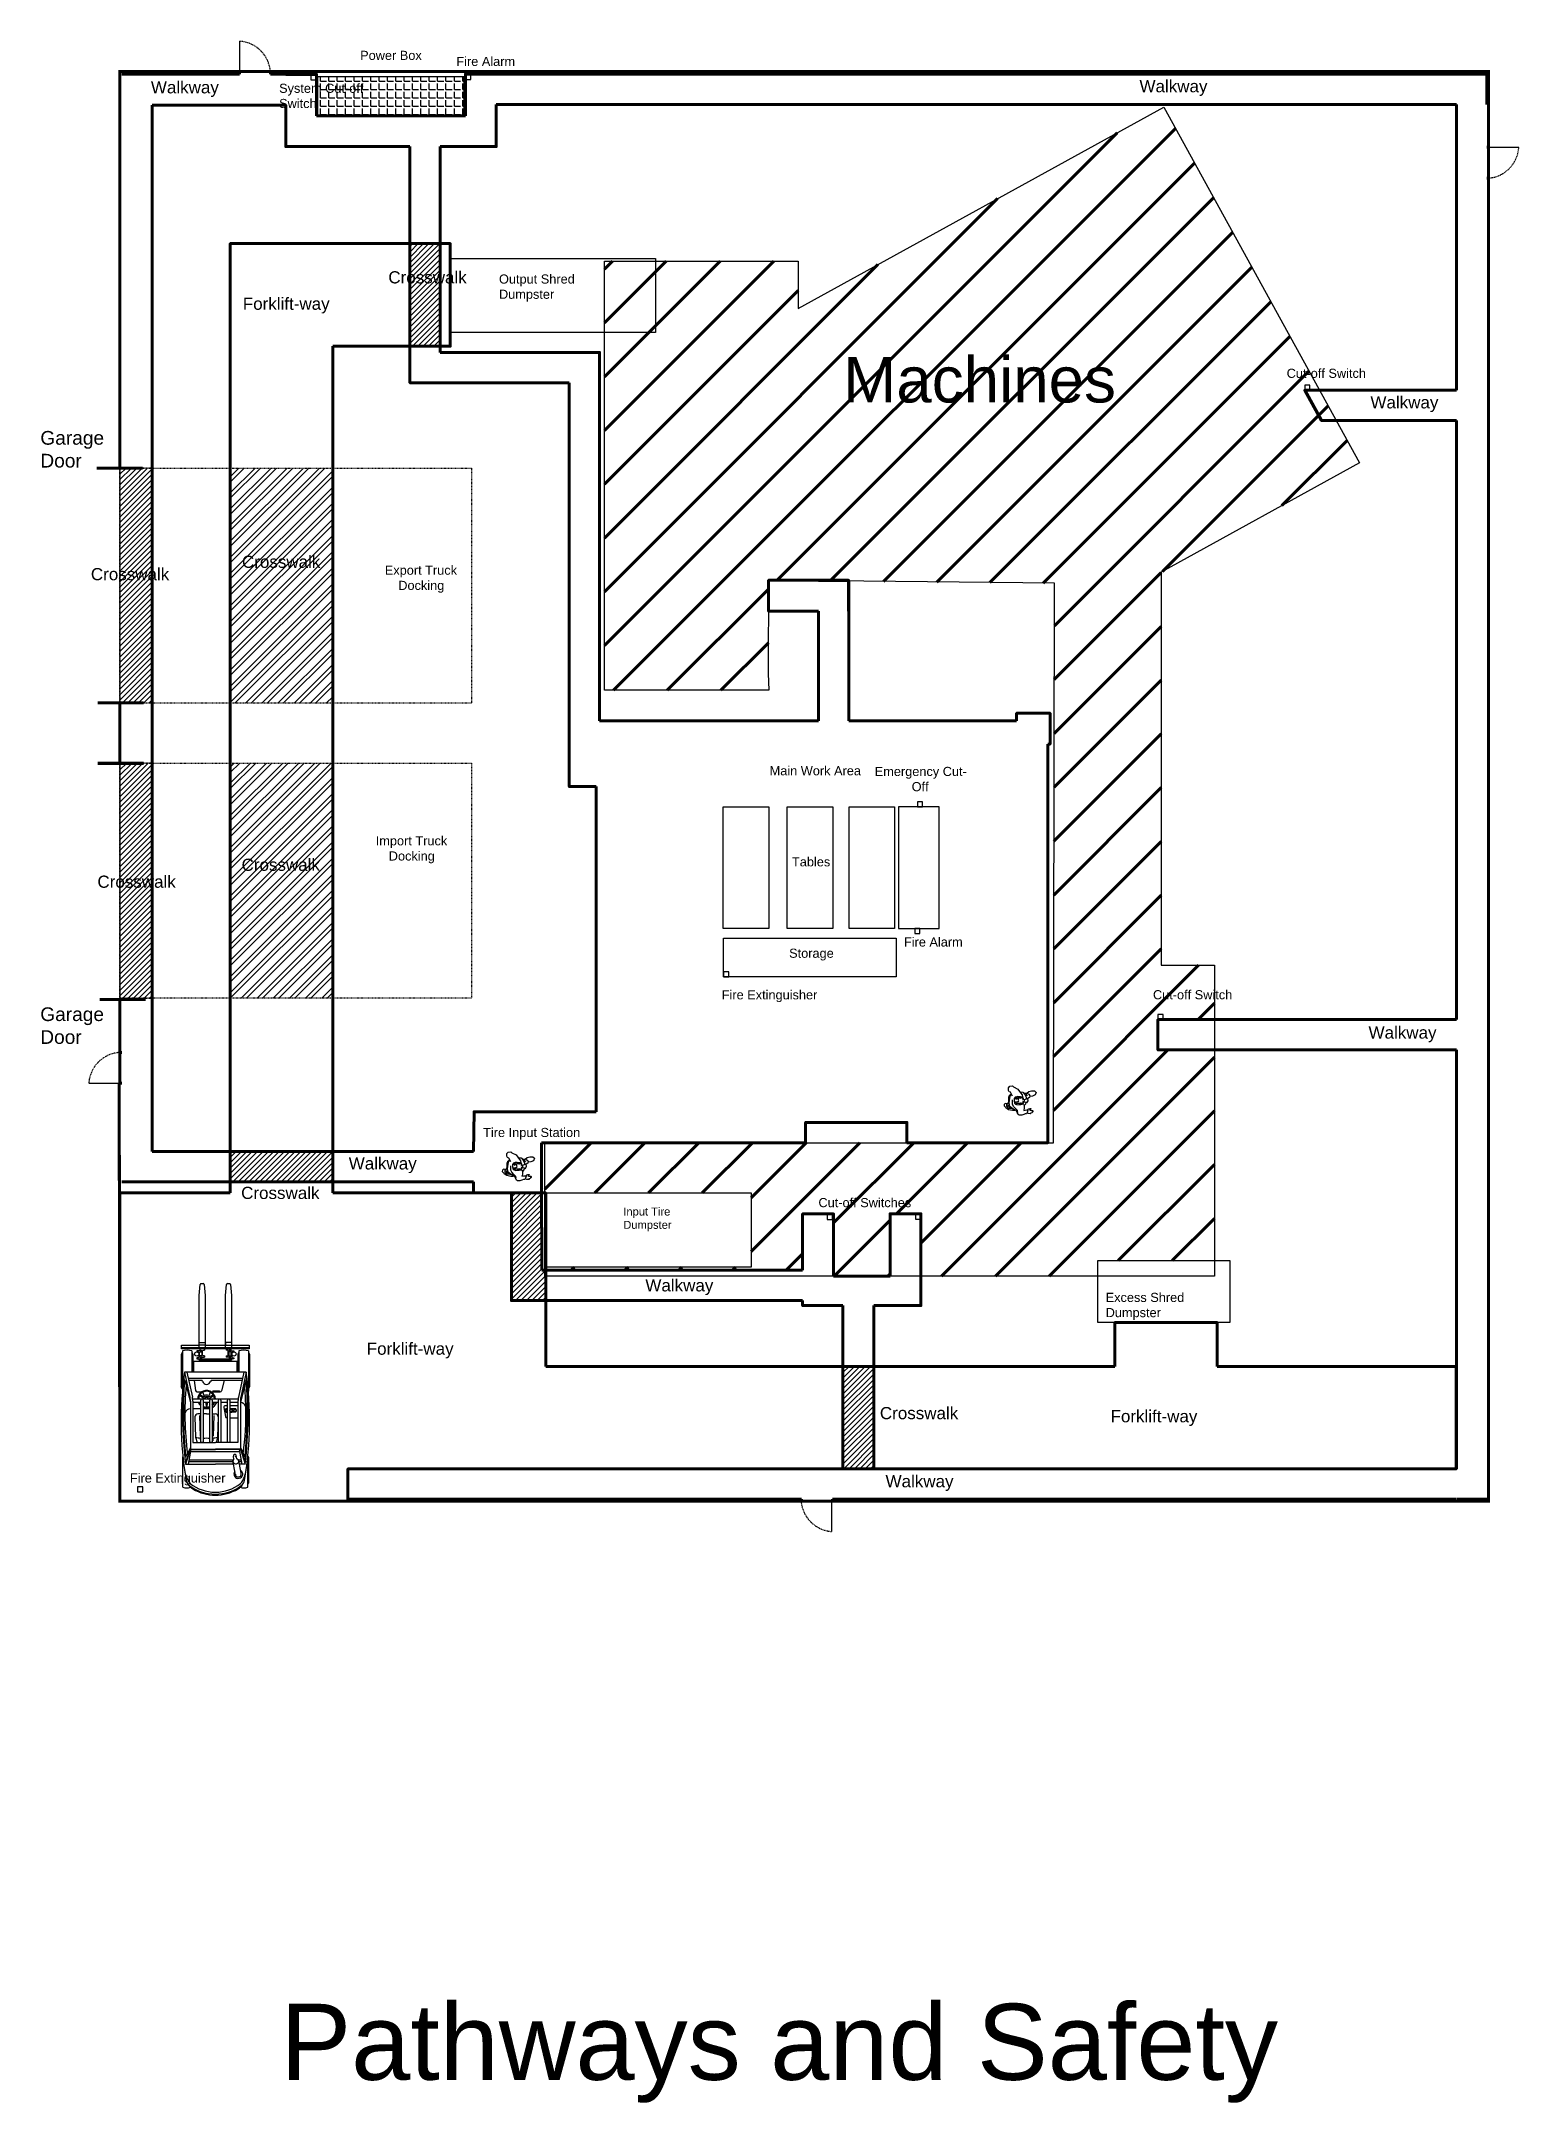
# Model space of a CAD drawing. Header units: millimetres. Extents: x 3191 to 879702, y -27549 to 222194.
# Drawn here: x 509445 to 558031, y -27298 to 40485 of the extents above; entities that cross this region are included whole.
import ezdxf

# ---------------------------------------------------------------- set-up
doc = ezdxf.new("R2010")
doc.units = ezdxf.units.MM
doc.header["$MEASUREMENT"] = 0
doc.linetypes.add('ACAD_ISO03W100', pattern=[30, 12, -18])
for name, color, linetype in [('Dashed', 7, 'ACAD_ISO03W100'), ('Dumpsters', 210, 'Continuous'), ('Forklift-Forkliftway', 30, 'Continuous'), ('Furniture', 44, 'Continuous'), ('Labels', 7, 'Continuous'), ('Safety', 10, 'Continuous'), ('Wires', 170, 'Continuous'), ('Worker-Walkway', 8, 'Continuous')]:
    doc.layers.add(name, color=color, linetype=linetype)
doc.styles.get("Standard").update_dxf_attribs({"font": 'arial.ttf'})

msp = doc.modelspace()

# ---------------------------------------------------------------- texts
at = {"attachment_point": 1}
for s, insert, char_height in [('Power Box', (519931.45474, 40170.68898), 300), ('Fire Alarm', (523094.9653, 39972.11688), 300), ('Walkway', (513050.01364, 39171.18214), 400), ('System Cut-off\\PSwitch', (517266.57382, 39088.67673), 300), ('Walkway', (545558.77441, 39206.4611), 400), ('Crosswalk', (520858.92077, 32922.61419), 400), ('Output Shred\\PDumpster', (524496.95474, 32816.68898), 300), ('Forklift-way', (516072.68941, 32054.74749), 400), ('Cut-off Switch', (550397.53357, 29717.36129), 300), ('Walkway', (553152.48676, 28812.71189), 400), ('Garage\\PDoor', (509415.87736, 27669.68828), 450), ('Crosswalk', (511077.06114, 23163.43875), 400), ('Crosswalk', (516045.55307, 23570.28943), 400), ('Main Work Area', (533396.34355, 16649.68898), 300), ('\\pi-1490.79127;Emergency Cut-\\P\\pi-276.56889;Off', (538343.60819, 16626.20788), 300), ('Crosswalk', (516032.7451, 13608.33717), 400), ('Tables', (534132.45474, 13654.68898), 300), ('Crosswalk', (511292.61918, 13051.11832), 400), ('Fire Alarm', (537813.6398, 11019.45004), 300), ('Storage', (534037.51392, 10649.68898), 300), ('Fire Extinguisher', (531821.36502, 9282.01561), 300), ('Cut-off Switch', (546001.39848, 9284.44261), 300), ('Garage\\PDoor', (509412.95474, 8719.28089), 450), ('Walkway', (553090.90808, 8091.86412), 400), ('Tire Input Station', (523975.95474, 4755.68898), 300), ('Walkway', (519555.7441, 3788.33912), 400), ('Crosswalk', (516017.92083, 2818.24109), 400), ('Cut-off Switches', (535001.81805, 2449.53392), 300), ('Walkway', (529310.41638, -220.87087), 400), ('Excess Shred\\PDumpster', (544445.95474, -666.81102), 300), ('Forklift-way', (520148.51494, -2302.44602), 400), ('Crosswalk', (537021.69435, -4421.59044), 400), ('Forklift-way', (544606.52112, -4524.26525), 400), ('Fire Extinguisher', (512360.4686, -6606.0215), 300), ('Walkway', (537208.96301, -6661.96598), 400)]:
    msp.add_mtext(s, dxfattribs=dict(at, insert=insert, char_height=char_height))
at = {"lineweight": 60, "attachment_point": 1}
for s, insert, char_height in [('Machines', (535817.25295, 30107.76456), 1500), ('\\pi-1170.32742;Export Truck\\P\\pi-726.87585;Docking', (521912.28889, 23243.94056), 300), ('\\pi-1155.59345;Import Truck\\P\\pi-726.87585;Docking', (521599.66902, 14346.61953), 300)]:
    msp.add_mtext(s, dxfattribs=dict(at, insert=insert, char_height=char_height))
at = {"lineweight": 211, "insert": (517307.24237, -24043.41912), "char_height": 2500, "attachment_point": 1}
msp.add_mtext('Pathways and Safety', dxfattribs=at)
at = {"layer": 'Labels', "insert": (528585.2263, 2136.86378), "char_height": 262.077851, "attachment_point": 1}
msp.add_mtext('Input Tire\\PDumpster', dxfattribs=at)

# ---------------------------------------------------------------- blocks, each defined once
blk = doc.blocks.new('R93')
at = {"color": 0, "linetype": 'ByBlock'}
for p, q in [((-386, 935), (-340, 986)), ((-383, 843), (-386, 935)), ((-359, 800), (-383, 843)), ((-304, 703), (-365, 660)), ((-313, 782), (-359, 800)), ((-340, 986), (-246, 996)), ((-316, 675), (-292, 709)), ((-252, 654), (-313, 782)), ((-246, 996), (-209, 962)), ((-209, 962), (-72, 889)), ((-72, 889), (-8, 810)), ((-8, 810), (75, 691)), ((-2, 797), (102, 791)), ((102, 791), (166, 709)), ((133, 767), (175, 743)), ((166, 749), (233, 755)), ((166, 709), (215, 614)), ((175, 743), (246, 660)), ((233, 755), (300, 715)), ((242, 749), (307, 807)), ((300, 715), (337, 663)), ((307, 807), (392, 831)), ((392, 831), (496, 828)), ((496, 828), (554, 776)), ((554, 776), (523, 694)), ((-530, 374), (-536, 325)), ((-536, 325), (-478, 264)), ((-499, 404), (-530, 374)), ((-438, 395), (-499, 404)), ((-478, 264), (-386, 203)), ((-414, 410), (-450, 377)), ((-450, 377), (-450, 310)), ((-450, 310), (-392, 249)), ((-389, 465), (-417, 371)), ((-417, 371), (-392, 322)), ((-392, 322), (-325, 261)), ((-392, 249), (-298, 242)), ((-365, 660), (-389, 602)), ((-389, 602), (-380, 529)), ((-380, 529), (-389, 465)), ((-386, 203), (-252, 172)), ((-362, 425), (-343, 581)), ((-343, 307), (-362, 425)), ((-343, 581), (-316, 675)), ((-276, 246), (-343, 307)), ((-325, 261), (-246, 227)), ((-179, 191), (-276, 246)), ((-252, 172), (-166, 175)), ((-249, 377), (-246, 523)), ((-212, 303), (-249, 377)), ((-151, 230), (-212, 303)), ((-187, 571), (-195, 493)), ((-195, 493), (-182, 416)), ((-161, 612), (-187, 571)), ((-182, 416), (-152, 383)), ((-115, 154), (-179, 191)), ((-128, 623), (-161, 612)), ((-152, 383), (-93, 375)), ((-151, 571), (-119, 582)), ((-117, 559), (-151, 571)), ((-84, 163), (-151, 230)), ((-148, 432), (-109, 444)), ((-129, 422), (-148, 432)), ((-142, 455), (-92, 468)), ((-109, 444), (-142, 455)), ((-133, 592), (-122, 599)), ((-119, 582), (-133, 592)), ((-133, 546), (-117, 559)), ((-104, 550), (-133, 546)), ((-115, 413), (-129, 422)), ((-93, 621), (-128, 623)), ((-122, 599), (-93, 594)), ((-76, 407), (-115, 413)), ((-90, 102), (-115, 154)), ((-61, 556), (-104, 550)), ((-93, 639), (-103, 631)), ((-103, 631), (-93, 621)), ((-93, 375), (-103, 366)), ((-103, 366), (-97, 358)), ((-97, 358), (-35, 371)), ((-53, 629), (-93, 639)), ((-93, 594), (-62, 593)), ((-92, 468), (-63, 463)), ((-57, 41), (-90, 102)), ((-72, 102), (-84, 163)), ((-34, 405), (-76, 407)), ((-63, 463), (-41, 472)), ((-62, 593), (-33, 595)), ((-46, 548), (-61, 556)), ((-20, 8), (-57, 41)), ((-29, 631), (-53, 629)), ((-49, 512), (-41, 533)), ((-37, 489), (-49, 512)), ((-41, 533), (-46, 548)), ((-41, 472), (-37, 489)), ((-35, 371), (32, 373)), ((-4, 408), (-34, 405)), ((-33, 595), (4, 595)), ((18, 625), (-29, 631)), ((62, 11), (-20, 8)), ((20, 413), (-4, 408)), ((4, 595), (21, 589)), ((41, 621), (18, 625)), ((41, 415), (20, 413)), ((21, 589), (41, 591)), ((51, 616), (28, 619)), ((32, 373), (74, 381)), ((35, 379), (51, 389)), ((71, 618), (41, 621)), ((41, 591), (57, 599)), ((53, 409), (41, 415)), ((61, 607), (51, 616)), ((51, 389), (59, 400)), ((59, 400), (53, 409)), ((57, 599), (61, 607)), ((130, 35), (62, 11)), ((112, 596), (71, 618)), ((74, 381), (109, 391)), ((75, 691), (93, 633)), ((83, 598), (98, 580)), ((93, 409), (83, 404)), ((103, 436), (93, 409)), ((98, 580), (107, 560)), ((107, 560), (103, 543)), ((103, 543), (111, 528)), ((113, 455), (103, 436)), ((112, 482), (107, 471)), ((107, 471), (113, 455)), ((109, 391), (121, 410)), ((121, 570), (112, 596)), ((127, 552), (121, 570)), ((121, 410), (128, 440)), ((126, 465), (136, 470)), ((128, 440), (126, 465)), ((127, 540), (127, 552)), ((134, 537), (127, 540)), ((133, 194), (130, 166)), ((130, 166), (178, 178)), ((181, 57), (130, 35)), ((133, 462), (218, 450)), ((142, 239), (133, 194)), ((145, 529), (134, 537)), ((136, 470), (149, 477)), ((136, 371), (148, 300)), ((148, 300), (142, 239)), ((155, 518), (145, 529)), ((149, 477), (156, 486)), ((188, 386), (151, 331)), ((175, 541), (154, 532)), ((156, 503), (155, 518)), ((156, 486), (156, 503)), ((267, 575), (175, 541)), ((178, 178), (242, 185)), ((221, 57), (181, 57)), ((206, 438), (188, 386)), ((215, 614), (215, 566)), ((218, 450), (236, 422)), ((246, 99), (221, 57)), ((298, 61), (232, 82)), ((236, 422), (285, 499)), ((242, 185), (273, 163)), ((273, 163), (246, 99)), ((253, 182), (278, 209)), ((285, 499), (267, 575)), ((331, 608), (276, 572)), ((278, 209), (299, 217)), ((365, 53), (298, 61)), ((299, 217), (328, 223)), ((328, 223), (353, 233)), ((337, 663), (331, 608)), ((349, 199), (333, 188)), ((333, 188), (334, 177)), ((334, 177), (367, 175)), ((429, 657), (343, 645)), ((370, 214), (349, 199)), ((353, 233), (368, 229)), ((407, 88), (364, 79)), ((364, 79), (377, 68)), ((377, 59), (365, 53)), ((367, 175), (428, 167)), ((368, 229), (370, 214)), ((377, 68), (377, 59)), ((436, 147), (402, 138)), ((402, 138), (435, 133)), ((413, 94), (407, 88)), ((434, 115), (408, 107)), ((408, 107), (413, 94)), ((428, 167), (440, 157)), ((523, 694), (429, 657)), ((440, 121), (434, 115)), ((435, 133), (440, 121)), ((440, 157), (436, 147))]:
    blk.add_line(p, q, dxfattribs=at)

# ---------------------------------------------------------------- hatches: boundary and pattern name
at = {"layer": 'Forklift-Forkliftway'}
h = msp.add_hatch(dxfattribs=at)
h.set_pattern_fill('ANSI31', color=256, scale=1000)
h.set_pattern_definition([(45, (377829.45, -2701.81), (-88.38835, 88.38835), [])])
h.paths.add_polyline_path([(536824.40399, -3089.31102), (535808.4548, -3089.31102), (535808.4548, -6449.31101), (536824.40399, -6449.31101)])
h.paths.add_polyline_path([(522562.95422, 33830.1888), (521565.95422, 33830.1888), (521565.95422, 30457.6888), (522562.95422, 30457.6888)])
h.paths.add_polyline_path([(519033.45474, 3978.18881), (515660.95474, 3978.18881), (515660.95474, 2981.18881), (519033.45474, 2981.18881)])
h = msp.add_hatch(dxfattribs=at)
h.set_pattern_fill('ANSI32', color=256, scale=1000)
h.paths.add_polyline_path([(519033.45474, 16753.20347), (515660.95474, 16753.20347), (515660.95474, 9019.38488), (519033.45474, 9019.38488)])
h.paths.add_polyline_path([(519033.45474, 26451.16253), (515660.95474, 26451.16253), (515660.95474, 18717.34394), (519033.45474, 18717.34394)])
h = msp.add_hatch(dxfattribs=at)
h.set_pattern_fill('ANSI31', color=256, scale=1000)
h.set_pattern_definition([(45, (377829.45, -701.81), (-88.38835, 88.38835), [])])
h.paths.add_polyline_path([(525898.03034, 2619.68994), (524906.45507, 2619.68994), (524906.45507, -919.81102), (525903.45507, -919.81102), (526037.24268, -919.82662), (526037.24268, 76.18881), (525903.45507, 76.18881)])
at = {"layer": 'Furniture', "lineweight": 60, "true_color": 0x22346e}
h = msp.add_hatch(dxfattribs=at)
h.set_pattern_fill('ANSI31', color=159, scale=10000)
h.paths.add_polyline_path([(548021.88492, 10101.20968), (546273.63992, 10101.20968), (546273.63992, 23031.93273), (552792.61528, 26619.98819), (546354.75914, 38316.63724), (534335.48446, 31701.20739), (534335.48446, 33255.60238), (527964.71248, 33255.60238), (527964.71248, 19143.9824), (533369.18298, 19143.9824), (533352.59138, 19699.85396), (533359.98928, 22761.35556), (535997.95422, 22761.35556), (535997.95422, 22734.29166), (542762.26672, 22664.89397), (542728.86313, 4269.68834), (542547.95474, 4269.68834), (542547.95474, 4269.68827), (537908.45474, 4269.68827), (534580.95474, 4269.68829), (534580.95474, 4269.68827), (528790.12209, 4269.68857), (528790.12209, 4269.68791), (527688.95479, 4269.68791), (526004.79931, 4269.68834), (526004.79931, 2619.68994), (526037.24268, 2619.68994), (532787.24268, 2619.68994), (532787.24268, 179.68994), (526037.24268, 179.68994), (526037.24268, 76.18881), (534480.95451, 76.18881), (534480.95451, 1930.45177), (535496.9037, 1930.45177), (535496.9037, -117.36183), (537355.45468, -117.36183), (537355.45468, 1930.95182), (538371.40387, 1930.95182), (538371.40387, -117.36183), (544186.85239, -117.36183), (544186.85239, 390.72678), (548021.88492, 390.72678), (548021.88492, 7321.00497), (546164.70353, 7321.00497), (546164.70353, 8318.00497), (548021.88492, 8318.00497)])
at = {"layer": 'Wires', "true_color": 0x5e67af}
h = msp.add_hatch(dxfattribs=at)
h.set_pattern_fill('ANGLE', color=165, scale=1000)
h.set_pattern_definition([(0, (377829.45, -701.8), (0, 275), [200, -75]), (90, (377829.45, -701.8), (-275, 2e-14), [200, -75])])
h.paths.add_polyline_path([(518532.31692, 38045.52388), (523351.30855, 38045.52388), (523351.30855, 39310.62413), (518532.31692, 39310.62413)])
at = {"layer": 'Worker-Walkway'}
h = msp.add_hatch(dxfattribs=at)
h.set_pattern_fill('ANSI31', color=256, scale=1000)
h.paths.add_polyline_path([(513093.95474, 16753.20347), (512030.62653, 16753.20347), (512030.62653, 9019.38488), (513093.95474, 9019.38488)])
h.paths.add_polyline_path([(513093.95474, 26451.16253), (512030.62653, 26451.16253), (512030.62653, 18728.14835), (513093.95474, 18728.14835)])

# ---------------------------------------------------------------- linework, layer by layer
for p, q in [((515966.50555, 40485.35625), (515966.50555, 39485.35625)), ((558030.62653, 36996.71558), (557030.62653, 36996.71558)), ((511008.45474, 6222.31495), (512008.45474, 6222.31495)), ((535445.7189, -8514.64375), (535445.7189, -7514.64375))]:
    msp.add_line(p, q)
at = {"const_width": 100}
for points in [[(515966.50555, 39485.35625), (512030.62653, 39485.35625), (512030.62653, 33485.35625)], [(557030.62653, 36996.71558), (557030.62653, 39485.35625), (516966.50555, 39485.35625)], [(535445.7189, -7514.64375), (557030.62653, -7514.64375), (557030.62653, 35983.22732)], [(512030.62653, 33485.35625), (512030.62653, 26451.16253)], [(511269.95474, 26447.99527), (512783.15544, 26447.99527)], [(512811.50576, 18728.14835), (511298.30506, 18728.14835)], [(512030.62653, 18728.14835), (512030.62653, 16742.39907)], [(511298.30506, 16742.39907), (512811.50576, 16742.39907)], [(512879.15544, 8975.99527), (511365.95474, 8975.99527)], [(512030.62653, 8963.68898), (512030.62653, 7229.66517)], [(512008.45474, 6222.31495), (512030.62653, -7514.64375), (534445.7189, -7514.64375)]]:
    msp.add_lwpolyline(points, dxfattribs=at)
at = {"layer": 'Dashed'}
msp.add_line((512030.62653, 26451.16253), (512030.62653, 9019.38488), dxfattribs=at)
for points in [[(512030.62653, 26451.16253), (523592.88856, 26451.16253), (523592.88856, 18717.34394), (512030.62653, 18717.34394)], [(512030.62653, 18728.14835), (513093.95474, 18728.14835), (513093.95474, 26451.16253), (512030.62653, 26451.16253)], [(512030.62641, 16753.20347), (523592.88844, 16753.20347), (523592.88844, 9019.38488), (512030.62641, 9019.38488)], [(513093.95474, 16753.20347), (512030.62653, 16753.20347), (512030.62653, 9019.38488), (513093.95474, 9019.38488)]]:
    msp.add_lwpolyline(points, close=True, dxfattribs=at)
for centre, start, end in [((515897.23074, 39401.56782), 4.4249521927, 86.3426794921), ((556946.8381, 37065.99038), 274.4249521928, 356.3426794913), ((512092.24316, 6153.04014), 94.4249521928, 176.3426794918), ((535514.99371, -7430.85533), 184.4249521925, 266.3426794921)]:
    msp.add_arc(centre, 1086.00016, start, end, dxfattribs=at)
at = {"layer": 'Dumpsters'}
for points in [[(522892.14087, 33345.65297), (529642.14087, 33345.65297), (529642.14087, 30905.65297), (522892.14087, 30905.65297), (522892.14087, 33345.65297)], [(526037.24268, 2619.68994), (532787.24268, 2619.68994), (532787.24268, 179.68994), (526055.45474, 179.68994), (526055.45474, 2619.68994)], [(544186.85239, 390.72678), (548532.85234, 390.72678), (548532.85234, -1642.27319), (544186.85239, -1642.27319), (544186.85239, 390.72678)]]:
    msp.add_lwpolyline(points, dxfattribs=at)
at = {"layer": 'Forklift-Forkliftway'}
for p, q in [((514639.30256, -750.15622), (514670.958, -388.33287)), ((514697.91157, -363.63448), (514773.95443, -363.63448)), ((514800.90799, -388.33287), (514832.56343, -750.15622)), ((515508.97647, -750.15622), (515540.63192, -388.33287)), ((515567.58548, -363.63448), (515643.62834, -363.63448)), ((515670.5819, -388.33287), (515702.23734, -750.15622)), ((514639.30256, -2473.19001), (514639.30256, -750.15622)), ((514832.56343, -750.15622), (514832.56343, -2473.19001)), ((515508.97647, -2473.19001), (515508.97647, -750.15622)), ((515702.23734, -750.15622), (515702.23734, -2473.19001)), ((514084.64387, -2618.92225), (514045.99169, -2694.67981)), ((514045.99169, -2694.67981), (514045.99169, -3760.84133)), ((514059.51995, -2512.69535), (514059.51995, -2383.21057)), ((514059.51995, -2383.21057), (514639.30256, -2383.21057)), ((516282.01995, -2473.19001), (514059.51995, -2473.19001)), ((516282.01995, -2512.69535), (514059.51995, -2512.69535)), ((514084.64387, -2578.27184), (514084.64387, -3904.17361)), ((514393.86126, -2578.27184), (514393.86126, -3272.8545)), ((514393.86126, -2618.92225), (514432.51343, -2694.67981)), ((514432.51343, -2694.67981), (514432.51343, -3272.8545)), ((514639.30256, -2569.23608), (514561.99821, -2569.23608)), ((514561.99821, -2569.23608), (514561.99821, -2609.82086)), ((514561.99821, -2609.82086), (514604.03245, -2609.82086)), ((514627.22376, -2633.01217), (514627.22376, -2776.02521)), ((514639.30256, -2296.24318), (514832.56343, -2296.24318)), ((514639.30256, -2383.21057), (514639.30256, -2307.26656)), ((514832.56343, -2383.21057), (514639.30256, -2383.21057)), ((514832.56343, -2473.19001), (514639.30256, -2473.19001)), ((514639.30256, -2473.19001), (514832.56343, -2473.19001)), ((514716.60691, -2569.23608), (514639.30256, -2569.23608)), ((514651.38137, -2776.02521), (514651.38137, -2633.01217)), ((514735.933, -2512.69535), (514658.62865, -2512.69535)), ((514658.62865, -2512.69535), (514658.62865, -2553.28013)), ((514658.62865, -2553.28013), (514700.66289, -2553.28013)), ((514674.57267, -2609.82086), (514716.60691, -2609.82086)), ((514716.60691, -2569.23608), (514716.60691, -2609.82086)), ((514723.85419, -2576.47144), (514723.85419, -2719.48448)), ((514813.23734, -2512.69535), (514735.933, -2512.69535)), ((514748.0118, -2719.48448), (514748.0118, -2576.47144)), ((514771.2031, -2553.28013), (514813.23734, -2553.28013)), ((514813.23734, -2512.69535), (514813.23734, -2553.28013)), ((514832.56343, -2296.24318), (514832.56343, -2383.21057)), ((514832.56343, -2383.21057), (515508.97647, -2383.21057)), ((515702.23734, -2296.24318), (515508.97647, -2296.24318)), ((515508.97647, -2296.24318), (515508.97647, -2383.21057)), ((515508.97647, -2383.21057), (515702.23734, -2383.21057)), ((515702.23734, -2473.19001), (515508.97647, -2473.19001)), ((515528.30256, -2512.69535), (515605.60691, -2512.69535)), ((515528.30256, -2512.69535), (515528.30256, -2553.28013)), ((515570.3368, -2553.28013), (515528.30256, -2553.28013)), ((515593.5281, -2719.48448), (515593.5281, -2576.47144)), ((515605.60691, -2512.69535), (515682.91126, -2512.69535)), ((515617.68571, -2576.47144), (515617.68571, -2719.48448)), ((515624.933, -2569.23608), (515702.23734, -2569.23608)), ((515624.933, -2569.23608), (515624.933, -2609.82086)), ((515666.96724, -2609.82086), (515624.933, -2609.82086)), ((515682.91126, -2553.28013), (515640.87702, -2553.28013)), ((515682.91126, -2512.69535), (515682.91126, -2553.28013)), ((515690.15854, -2776.02521), (515690.15854, -2633.01217)), ((515702.23734, -2383.21057), (516282.01995, -2383.21057)), ((515702.23734, -2569.23608), (515779.54169, -2569.23608)), ((515714.31615, -2633.01217), (515714.31615, -2776.02521)), ((515779.54169, -2609.82086), (515737.50745, -2609.82086)), ((515779.54169, -2569.23608), (515779.54169, -2609.82086)), ((515947.67865, -2618.92225), (515909.02647, -2694.67981)), ((515909.02647, -2694.67981), (515909.02647, -3272.8545)), ((515947.67865, -2578.27184), (515947.67865, -3272.8545)), ((516256.89604, -2578.27184), (516256.89604, -3904.17361)), ((516256.89604, -2618.92225), (516295.54821, -2694.67981)), ((516282.01995, -2383.21057), (516282.01995, -2512.69535)), ((516295.54821, -2694.67981), (516295.54821, -3760.84133)), ((516185.38952, -3272.8545), (514156.15039, -3272.8545)), ((514156.15039, -3272.8545), (514336.17851, -4100.98386)), ((514233.45474, -3272.8545), (514413.48286, -4100.98386)), ((515889.70039, -2922.53432), (514451.83952, -2922.53432)), ((514451.83952, -2922.53432), (514451.83952, -3272.8545)), ((514604.03245, -2799.21651), (514561.99821, -2799.21651)), ((514561.99821, -2799.21651), (514561.99821, -2839.8013)), ((514561.99821, -2839.8013), (514716.60691, -2839.8013)), ((514639.30256, -2878.13012), (514639.30256, -2839.8013)), ((514639.30256, -2839.8013), (515702.23734, -2839.8013)), ((515702.23734, -2878.13012), (514639.30256, -2878.13012)), ((514700.66289, -2742.67578), (514658.62865, -2742.67578)), ((514658.62865, -2742.67578), (514658.62865, -2783.26057)), ((514658.62865, -2783.26057), (514813.23734, -2783.26057)), ((514716.60691, -2799.21651), (514674.57267, -2799.21651)), ((514716.60691, -2799.21651), (514716.60691, -2839.8013)), ((514813.23734, -2742.67578), (514771.2031, -2742.67578)), ((514813.23734, -2742.67578), (514813.23734, -2783.26057)), ((515528.30256, -2742.67578), (515570.3368, -2742.67578)), ((515528.30256, -2742.67578), (515528.30256, -2783.26057)), ((515682.91126, -2783.26057), (515528.30256, -2783.26057)), ((515624.933, -2799.21651), (515666.96724, -2799.21651)), ((515624.933, -2799.21651), (515624.933, -2839.8013)), ((515779.54169, -2839.8013), (515624.933, -2839.8013)), ((515640.87702, -2742.67578), (515682.91126, -2742.67578)), ((515682.91126, -2742.67578), (515682.91126, -2783.26057)), ((515702.23734, -2839.8013), (515702.23734, -2878.13012)), ((515737.50745, -2799.21651), (515779.54169, -2799.21651)), ((515779.54169, -2799.21651), (515779.54169, -2839.8013)), ((515889.70039, -3272.8545), (515889.70039, -2922.53432)), ((516108.08517, -3272.8545), (515928.05705, -4100.98386)), ((516185.38952, -3272.8545), (516005.3614, -4100.98386)), ((514084.64387, -3836.59888), (514045.99169, -3760.84133)), ((514171.11847, -3546.8106), (514349.41126, -4277.81102)), ((516061.87061, -3485.44145), (514279.66929, -3485.44145)), ((514705.10897, -3544.89618), (514292.59423, -3544.89618)), ((514469.24026, -3544.89618), (514517.84208, -3883.56192)), ((514565.66732, -3925.01375), (514713.71576, -3925.01375)), ((514822.92471, -4160.17545), (514648.97243, -4043.74615)), ((514850.44758, -4112.50444), (514662.64071, -4020.07199)), ((514820.3299, -4097.68149), (514754.98825, -3934.07899)), ((514911.30972, -4112.50444), (515099.11658, -4020.07199)), ((514938.83259, -4160.17545), (515112.78487, -4043.74615)), ((514941.4274, -4097.68149), (515006.76904, -3934.07899)), ((515048.04153, -3925.01375), (515329.54323, -3925.01375)), ((516048.94567, -3544.89618), (515056.64832, -3544.89618)), ((515092.43396, -3899.14961), (515078.23833, -3925.01375)), ((515309.05991, -3899.14961), (515092.43396, -3899.14961)), ((515329.54323, -3925.01375), (515309.05991, -3899.14961)), ((515459.76693, -3544.89618), (515376.49612, -3888.09092)), ((516170.42143, -3546.8106), (515992.12865, -4277.81102)), ((516256.89604, -3836.59888), (516295.54821, -3760.84133)), ((514349.41126, -4224.14687), (514349.41126, -5804.57189)), ((514590.98734, -4161.8545), (514423.35952, -4161.8545)), ((514426.7156, -4224.14687), (514426.7156, -5591.98493)), ((514615.18888, -4277.81102), (514426.7156, -4277.81102)), ((514697.28082, -4480.01706), (514426.7156, -4480.01706)), ((514620.62862, -4161.8545), (514590.98734, -4161.8545)), ((514697.28082, -4648.79319), (514594.39121, -4648.79319)), ((514647.88903, -4277.81102), (514615.18888, -4277.81102)), ((515141.12867, -4161.8545), (514620.62862, -4161.8545)), ((514646.78416, -4704.44509), (514666.66726, -5380.76366)), ((514697.28082, -4277.81102), (514647.88903, -4277.81102)), ((514697.28082, -4346.3048), (514697.28082, -4200.50667)), ((514697.28082, -4386.19532), (514697.28082, -4346.3048)), ((514697.28082, -5436.43815), (514697.28082, -4386.19532)), ((514774.58517, -4200.50667), (514774.58517, -4399.40822)), ((514987.17213, -4277.81102), (514774.58517, -4277.81102)), ((514774.58517, -4399.40822), (514774.58517, -4431.55556)), ((514774.58517, -4431.55556), (514774.58517, -5441.82861)), ((514966.1736, -4480.01706), (514774.58517, -4480.01706)), ((514880.87865, -4648.79319), (514774.58517, -4648.79319)), ((514857.66266, -4277.81102), (514867.21037, -4421.74535)), ((514880.87865, -4648.79319), (514987.17213, -4648.79319)), ((514904.09464, -4277.81102), (514894.54693, -4421.74535)), ((514987.17213, -4381.68795), (514987.17213, -4200.50667)), ((514987.17213, -4399.40822), (514987.17213, -4381.68795)), ((514987.17213, -4414.20362), (514987.17213, -4399.40822)), ((514987.17213, -4431.55556), (514987.17213, -4414.20362)), ((514987.17213, -4478.87288), (514987.17213, -4431.55556)), ((514987.17213, -5443.06843), (514987.17213, -4478.87288)), ((515064.47647, -4200.50667), (515064.47647, -4331.07626)), ((515113.86826, -4277.81102), (515064.47647, -4277.81102)), ((515064.47647, -4331.07626), (515064.47647, -4346.3048)), ((515064.47647, -4346.3048), (515064.47647, -4371.83708)), ((515064.47647, -4371.83708), (515064.47647, -4386.19532)), ((515064.47647, -4386.19532), (515064.47647, -4453.14822)), ((515064.47647, -4453.14822), (515064.47647, -5440.60661)), ((515064.47647, -4648.79319), (515167.36608, -4648.79319)), ((515114.97314, -4704.44509), (515095.09004, -5380.76366)), ((515146.56842, -4277.81102), (515113.86826, -4277.81102)), ((515211.81592, -4277.81102), (515122.36751, -4400.56844)), ((515170.76995, -4161.8545), (515141.12867, -4161.8545)), ((515277.06343, -4277.81102), (515146.56842, -4277.81102)), ((515918.18039, -4161.8545), (515170.76995, -4161.8545)), ((515277.06343, -5591.98493), (515277.06343, -4200.50667)), ((515354.36778, -4200.50667), (515354.36778, -5591.98493)), ((515566.95474, -4277.81102), (515354.36778, -4277.81102)), ((515452.87016, -4437.488), (515499.13485, -4732.52511)), ((515566.95474, -4381.68795), (515500.60209, -4381.68795)), ((515505.12546, -4495.21413), (515505.12546, -4571.2421)), ((515566.95474, -4475.88804), (515524.45155, -4475.88804)), ((515524.45155, -4590.56819), (515566.95474, -4590.56819)), ((515566.95474, -5591.98493), (515566.95474, -4200.50667)), ((515644.25908, -4200.50667), (515644.25908, -5591.98493)), ((515914.8243, -4277.81102), (515644.25908, -4277.81102)), ((515914.8243, -4381.68795), (515644.25908, -4381.68795)), ((515682.36464, -4475.88804), (515682.54735, -4494.95396)), ((515701.42344, -4475.88804), (515682.36464, -4475.88804)), ((515682.9178, -4572.26961), (515682.9178, -4590.56819)), ((515682.9178, -4590.56819), (515701.49827, -4590.56819)), ((515827.75263, -4475.88804), (515701.42344, -4475.88804)), ((515827.82746, -4590.56819), (515701.49827, -4590.56819)), ((515740.51696, -4523.79153), (515718.10752, -4485.4602)), ((515718.12514, -4581.09323), (515740.45975, -4543.39659)), ((515866.84615, -4523.79153), (515844.43671, -4485.4602)), ((515844.45433, -4581.09323), (515866.78894, -4543.39659)), ((515914.8243, -4224.14687), (515914.8243, -5591.98493)), ((515992.12865, -4224.14687), (515992.12865, -4277.81102)), ((515992.12865, -4277.81102), (515992.12865, -5804.57189)), ((514497.81866, -4748.76758), (514520.85787, -5414.13452)), ((514520.85787, -5414.13452), (514569.46101, -5591.98493)), ((515240.89942, -5414.13452), (515192.29629, -5591.98493)), ((515263.93864, -4748.76758), (515240.89942, -5414.13452)), ((515546.86678, -4773.35549), (515566.95474, -4773.35549)), ((515644.25908, -4773.35549), (515914.8243, -4773.35549)), ((514102.95259, -6051.05974), (514084.64387, -6084.1167)), ((514084.64387, -6084.1167), (514084.64387, -6922.94791)), ((514103.96995, -7051.77932), (514103.96995, -6061.37349)), ((514349.41126, -5804.57189), (514184.56708, -6226.20592)), ((514349.41126, -5804.57189), (514193.47844, -6299.43619)), ((514349.41126, -5748.78313), (514213.75038, -6042.83844)), ((514292.01851, -6299.43619), (514375.95267, -5822.64341)), ((514349.41126, -5804.57189), (515170.76995, -5804.57189)), ((515977.97104, -5892.99028), (514349.41126, -5892.99028)), ((514375.95267, -5822.64341), (515170.76995, -5822.64341)), ((514426.7156, -5591.98493), (515170.76995, -5591.98493)), ((514669.49912, -5455.55691), (514676.73552, -5536.87704)), ((514697.28082, -5440.60661), (514697.28082, -5436.43815)), ((514697.28082, -5591.98493), (514697.28082, -5440.60661)), ((514774.58517, -5591.98493), (514697.28082, -5591.98493)), ((514774.58517, -5441.82861), (514774.58517, -5443.28006)), ((514774.58517, -5443.28006), (514774.58517, -5591.98493)), ((514987.17213, -5443.28006), (514987.17213, -5443.06843)), ((514987.17213, -5591.98493), (514987.17213, -5443.28006)), ((515064.47647, -5591.98493), (514987.17213, -5591.98493)), ((515064.47647, -5440.60661), (515064.47647, -5591.98493)), ((515092.25818, -5455.55691), (515085.02178, -5536.87704)), ((515914.8243, -5591.98493), (515170.76995, -5591.98493)), ((515992.12865, -5804.57189), (515170.76995, -5804.57189)), ((515965.58724, -5822.64341), (515170.76995, -5822.64341)), ((515354.36778, -5591.98493), (515277.06343, -5591.98493)), ((515644.25908, -5591.98493), (515566.95474, -5591.98493)), ((515780.75237, -6145.00387), (515762.57101, -6037.9927)), ((515878.28685, -6125.75639), (515854.4531, -6019.86066)), ((516049.52139, -6299.43619), (515965.58724, -5822.64341)), ((515992.12865, -5748.78313), (516127.78953, -6042.83844)), ((515992.12865, -5804.57189), (516148.06147, -6299.43619)), ((515992.12865, -5804.57189), (516156.97283, -6226.20592)), ((516237.56995, -7051.77932), (516237.56995, -6061.37349)), ((516238.58732, -6051.05974), (516256.89604, -6084.1167)), ((516256.89604, -6084.1167), (516256.89604, -6922.94791)), ((514193.47844, -6299.43619), (515170.76995, -6299.43619)), ((515749.61707, -6226.20592), (514304.9099, -6226.20592)), ((515767.48044, -6167.23379), (514315.2913, -6167.23379)), ((515764.03957, -6299.43619), (515170.76995, -6299.43619)), ((515745.28659, -6204.40755), (515780.75237, -6145.00387)), ((515749.58937, -6226.21139), (515745.28659, -6204.40755)), ((515764.03957, -6299.43619), (515749.58937, -6226.21139)), ((515833.83964, -6653.14036), (515764.03957, -6299.43619)), ((515933.66052, -6167.23379), (515878.28685, -6125.75639)), ((515945.29809, -6226.20592), (515933.66052, -6167.23379)), ((516026.24861, -6167.23379), (515933.66052, -6167.23379)), ((516036.63001, -6226.20592), (515945.29809, -6226.20592)), ((515959.74937, -6299.43619), (515945.29809, -6226.20592)), ((516148.06147, -6299.43619), (515959.74937, -6299.43619)), ((516017.95801, -6594.40203), (515959.74937, -6299.43619)), ((514103.87428, -6957.66901), (514084.64387, -6922.94791)), ((516237.66563, -6957.66901), (516256.89604, -6922.94791))]:
    msp.add_line(p, q, dxfattribs=at)
at = {"layer": 'Forklift-Forkliftway', "lineweight": 60}
for points in [[(519033.45474, 33830.1888), (515660.95474, 33830.1888), (515660.95474, 2623.68898)], [(519033.45474, 30457.6888), (522891.95474, 30457.6888), (522891.95474, 33830.1888), (515660.95474, 33830.1888), (515660.95474, 30457.6888), (515660.95474, 30457.6888)], [(519033.45474, 2619.68898), (519033.45474, 30457.6888)], [(515660.95474, 2623.68898), (512030.62653, 2623.68898), (512030.62653, -7514.64375), (519530.62653, -7514.64375), (519530.62653, -6449.31089)], [(519547.54063, 2619.68898), (519033.45474, 2619.68898)], [(526037.24268, -1089.31102), (526037.24268, 2619.68994), (519530.62653, 2619.68994), (519530.62653, 2619.68994)], [(526037.24268, -1089.31102), (526037.24268, -3089.31102)], [(544742.45492, -3089.31102), (544742.45492, -1644.31102), (548114.95492, -1644.31102), (548114.95492, -3089.31102)], [(519530.6268, -6449.31102), (555973.95474, -6449.31102), (555973.95474, -3089.31102), (548114.95492, -3089.31102)], [(548114.95492, -3089.31102), (555973.95474, -3089.31102), (555973.95474, -6449.31114), (519530.6268, -6449.31089)], [(544742.45492, -3089.31102), (526037.24268, -3089.31102)], [(526037.24268, -3089.31102), (544742.45492, -3089.31102)]]:
    msp.add_lwpolyline(points, dxfattribs=at)
at = {"layer": 'Forklift-Forkliftway'}
for centre, radius in [((514559.58245, -2677.46217), 67.6413), ((515781.95745, -2677.46217), 67.6413), ((515682.9178, -4533.6109), 38.65871), ((515811.56497, -4533.6109), 38.65871)]:
    msp.add_circle(centre, radius, dxfattribs=at)
for centre, radius, start, end in [((514697.91157, -390.691), 27.05652, 90, 175.0000000001), ((514773.95443, -390.691), 27.05652, 4.9999999999, 90), ((515567.58548, -390.691), 27.05652, 90, 175.0000000001), ((515643.62834, -390.691), 27.05652, 4.9999999999, 90), ((514239.25256, -3008.71794), 457.37041, 70.2426012142, 109.7573987858), ((514604.03245, -2633.01217), 23.1913, 0, 90), ((514674.57267, -2633.01217), 23.1913, 90, 180), ((514700.66289, -2576.47144), 23.1913, 0, 90), ((514771.2031, -2576.47144), 23.1913, 90, 180), ((515570.3368, -2576.47144), 23.1913, 0, 90), ((515640.87702, -2576.47144), 23.1913, 90, 180), ((515666.96724, -2633.01217), 23.1913, 0, 90), ((515737.50745, -2633.01217), 23.1913, 90, 180), ((516102.28734, -3008.71794), 457.37041, 70.2426012142, 109.7573987858), ((525944.52907, -4888.1934), 11898.53737, 172.1974624443, 189.1232458502), ((527693.98374, -4619.40797), 13604.63664, 174.3197042252, 187.0935280378), ((514604.03245, -2776.02521), 23.1913, 270, 0), ((514674.57267, -2776.02521), 23.1913, 180, 270), ((514700.66289, -2719.48448), 23.1913, 270, 0), ((514771.2031, -2719.48448), 23.1913, 180, 270), ((515570.3368, -2719.48448), 23.1913, 270, 0), ((515640.87702, -2719.48448), 23.1913, 180, 270), ((515666.96724, -2776.02521), 23.1913, 270, 0), ((515737.50745, -2776.02521), 23.1913, 180, 270), ((504397.01084, -4888.1934), 11898.53737, 350.8767541498, 7.8025375557), ((502647.55616, -4619.40797), 13604.63664, 352.9064719622, 5.6802957748), ((529767.44051, -4523.25271), 15645.74803, 176.4280706429, 185.5621631932), ((514161.73063, -3549.10032), 9.66304, 13.7069610039, 176.4280706429), ((524661.64266, -4628.67304), 10493.57663, 174.9352263671, 187.2804410952), ((514565.66732, -3876.69854), 48.31522, 188.1667403851, 270), ((514880.87865, -4161.8545), 289.8913, 129.296480239, 180), ((514880.87865, -4161.8545), 260.25003, 134.8672913548, 180), ((514880.87865, -4161.8545), 289.8913, 0, 129.296480239), ((514880.87865, -4161.8545), 260.25003, 0, 134.8672913548), ((514705.10897, -3593.21139), 48.31522, 15.3697525792, 90), ((514880.87865, -3544.89618), 133.97395, 195.3697525792, 344.6302474208), ((514880.87865, -4161.8545), 133.58436, 64.2237163192, 115.7762836808), ((515056.64832, -3593.21139), 48.31522, 90, 164.6302474208), ((515329.54323, -3876.69854), 48.31522, 270, 346.3616387091), ((505679.89724, -4628.67304), 10493.57663, 1.2064085157, 5.0647736329), ((500574.0994, -4523.25271), 15645.74803, 354.4378368068, 3.5719293571), ((516179.80928, -3549.10032), 9.66304, 3.5719293571, 166.2930389961), ((514349.41126, -4668.31051), 188.29345, 90, 162.1565641451), ((513769.62865, -4224.14687), 579.78261, 0, 12.264773728), ((513846.933, -4224.14687), 579.78261, 0, 12.264773728), ((514594.39121, -4745.42362), 96.63043, 90, 181.983150345), ((514880.87865, -4161.8545), 289.8913, 203.5781784782, 230.703519761), ((514880.87865, -4161.8545), 260.25003, 206.4590550707, 225.1327086452), ((514735.933, -4200.50667), 38.65217, 90, 180), ((514735.933, -4200.50667), 38.65217, 0, 90), ((514880.87865, -4161.8545), 260.25003, 245.8938580519, 294.1061419481), ((514880.87865, -4161.8545), 289.8913, 248.489811733, 291.510188267), ((514880.87865, -4161.8545), 57.97826, 0, 180), ((514880.87865, -4161.8545), 88.35574, 64.2237163192, 115.7762836808), ((514966.1736, -4286.75619), 193.26087, 270, 276.2377179951), ((515025.8243, -4200.50667), 38.65217, 90, 180), ((515025.8243, -4200.50667), 38.65217, 0, 90), ((514880.87865, -4161.8545), 260.25003, 314.8672913548, 333.5409449293), ((514880.87865, -4161.8545), 289.8913, 309.296480239, 336.4218215218), ((514966.1736, -4286.75619), 193.26087, 300.5742005734, 323.9206737661), ((515167.36608, -4745.42362), 96.63043, 358.016849655, 90), ((515315.7156, -4200.50667), 38.65217, 90, 180), ((515315.7156, -4200.50667), 38.65217, 0, 90), ((515500.60209, -4430.00317), 48.31522, 90, 188.9119627541), ((515546.86678, -4725.04027), 48.31522, 188.9119627541, 270), ((515524.45155, -4495.21413), 19.32609, 90, 180), ((515524.45155, -4571.2421), 19.32609, 180, 270), ((515566.95474, -4533.6109), 38.65871, 90, 270), ((515605.60691, -4200.50667), 38.65217, 90, 180), ((515605.60691, -4200.50667), 38.65217, 0, 90), ((515701.42344, -4495.21413), 19.32609, 30.3116128415, 90), ((515701.49827, -4571.2421), 19.32609, 270, 329.3539928854), ((515723.83288, -4533.54546), 19.32609, 329.3539928854, 30.3116128415), ((515827.75263, -4495.21413), 19.32609, 30.3116128415, 90), ((515827.82746, -4571.2421), 19.32609, 270, 329.3539928854), ((515850.16207, -4533.54546), 19.32609, 329.3539928854, 30.3116128415), ((516494.60691, -4224.14687), 579.78261, 167.735226272, 180), ((516571.91126, -4224.14687), 579.78261, 167.735226272, 180), ((515992.12865, -4466.10447), 188.29345, 18.057564219, 90), ((505679.89724, -4628.67304), 10493.57663, 352.7195589048, 1.2064085157), ((514774.58517, -4324.29218), 1118.98788, 256.8943625912, 266.0386133719), ((514987.17213, -4324.29218), 1118.98788, 273.9613866281, 283.1056374088), ((514204.97608, -6038.79046), 9.66304, 185.5621631932, 335.23400878), ((514774.58517, -4324.29218), 1118.98788, 270, 275.4332917466), ((514987.17213, -4324.29218), 1118.98788, 264.5667082534, 270), ((515808.75275, -6030.14635), 46.84355, 308.0348632799, 189.6425592049), ((516136.56382, -6038.79046), 9.66304, 204.76599122, 354.4378368068), ((515069.4446, -6370.44727), 922.90562, 187.634124179, 217.8189848796), ((514673.55353, -6698.20163), 483.15217, 189.1232458502, 239.0323064842), ((515841.60134, -6196.60296), 96.63043, 184.6326797373, 197.8395445358), ((515841.60134, -6196.60296), 96.63043, 197.8395445358, 17.6939738681), ((515925.89882, -6623.77119), 144.94565, 142.641965652, 59.6846879543), ((515925.89882, -6623.77119), 96.63043, 184.6326797373, 17.6939738681), ((515667.98637, -6698.20163), 483.15217, 300.9676935158, 350.8767541498), ((515272.0953, -6370.44727), 922.90562, 322.1810151204, 352.365875821), ((514238.61659, -6780.10505), 303.21053, 243.636159912, 292.3542254344), ((515170.76995, -5869.63665), 1416.26192, 230.7735083868, 309.2264916132), ((515170.76995, -5869.63665), 1351.8099, 232.1010975507, 270), ((515170.76995, -5869.63665), 1449.45652, 239.0323064842, 300.9676935158), ((515170.76995, -5869.63665), 1351.8099, 270, 307.8989024493), ((516102.92331, -6780.10505), 303.21053, 247.6457745656, 296.363840088)]:
    msp.add_arc(centre, radius, start, end, dxfattribs=at)
at = {"layer": 'Furniture', "color": 159, "true_color": 0x22346e}
msp.add_lwpolyline([(533352.59138, 19699.85396), (533369.18298, 19143.9824), (527964.71248, 19143.9824), (527964.71248, 33255.60238), (534335.48446, 33255.60238), (534335.48446, 31701.20739), (546354.75914, 38316.63724), (552792.61528, 26619.98819), (546273.63992, 23031.93273), (546273.63992, 10101.20968), (548021.88492, 10101.20968), (548021.88492, -117.36183), (526004.79931, -117.36183), (526004.79931, 4269.68834), (542728.86313, 4269.68834), (542762.26672, 22664.89397), (533359.98928, 22761.35556)], close=True, dxfattribs=at)
at = {"layer": 'Furniture'}
for points in [[(531873.95456, 15313.68907), (533373.95456, 15313.68907), (533373.95456, 11313.68907), (531873.95456, 11313.68907)], [(533972.95456, 15313.68903), (535472.95456, 15313.68903), (535472.95456, 11313.68903), (533972.95456, 11313.68903)], [(536007.45474, 15313.68898), (537507.45474, 15313.68898), (537507.45474, 11313.68898), (536007.45474, 11313.68898)], [(531883.45474, 10992.68898), (537562.95474, 10992.68898), (537562.95474, 9725.68898), (531883.45474, 9725.68898)]]:
    msp.add_lwpolyline(points, close=True, dxfattribs=at)
at = {"layer": 'Safety'}
for points in [[(518310.95636, 39214.26975), (518480.15386, 39214.26975), (518480.15386, 39380.40578), (518310.95636, 39380.40578)], [(523405.3648, 39232.19121), (523574.5623, 39232.19121), (523574.5623, 39398.32725), (523405.3648, 39398.32725)], [(550994.45474, 29007.68881), (551163.65224, 29007.68881), (551163.65224, 29173.82485), (550994.45474, 29173.82485)], [(538253.75983, 15313.01596), (538422.95733, 15313.01596), (538422.95733, 15479.152), (538253.75983, 15479.152)], [(538167.57743, 11145.8885), (538336.77493, 11145.8885), (538336.77493, 11312.02454), (538167.57743, 11312.02454)], [(531883.45474, 9725.68898), (532052.65224, 9725.68898), (532052.65224, 9891.82501), (531883.45474, 9891.82501)], [(546164.70353, 8318.00497), (546333.90103, 8318.00497), (546333.90103, 8484.141), (546164.70353, 8484.141)], [(535292.29948, 1742.64653), (535461.49698, 1742.64653), (535461.49698, 1908.78257), (535292.29948, 1908.78257)], [(538188.68936, 1753.08655), (538357.88686, 1753.08655), (538357.88686, 1919.22258), (538188.68936, 1919.22258)], [(512612.45263, -7212.90703), (512781.65013, -7212.90703), (512781.65013, -7046.771), (512612.45263, -7046.771)]]:
    msp.add_lwpolyline(points, close=True, dxfattribs=at)
at = {"layer": 'Wires'}
msp.add_lwpolyline([(518532.31692, 38045.52388), (523351.30855, 38045.52388), (523351.30855, 39310.62413), (518532.31692, 39310.62413)], close=True, dxfattribs=at)
at = {"layer": 'Wires', "lineweight": -3}
msp.add_lwpolyline([(537632.61366, 11312.96125), (538967.03233, 11312.96125), (538967.03233, 15314.7257), (537632.61366, 15314.7257)], close=True, dxfattribs=at)
at = {"layer": 'Worker-Walkway', "lineweight": 60}
msp.add_line((517483.95484, 39395.35629), (516982.45474, 39400.13813), dxfattribs=at)
for points in [[(512096.95474, 39398.35629), (513093.95474, 39398.35629)], [(513093.95474, 39398.35629), (515966.50555, 39398.35629)], [(515966.50555, 39400.13813), (515966.50555, 39485.35625), (516982.45474, 39485.35625), (516982.45474, 39400.13813)], [(515966.50555, 39485.35625), (516982.45474, 39485.35625)], [(517483.95484, 39395.35629), (518499.90403, 39395.35629), (518499.90403, 38036.63817)], [(523390.45474, 38407.68898), (523390.45474, 39404.68898), (556979.45474, 39404.68898), (556979.45474, 38407.68898)], [(555982.95481, 39403.35628), (556979.95481, 39403.35628)], [(523390.45431, 38036.63817), (523390.45474, 39087.85643)], [(517483.95484, 38384.18894), (513093.95474, 38384.18894)], [(513093.95474, 38384.18894), (513093.95474, 3978.18881)], [(516982.45474, 38384.18894), (515966.50555, 38384.18894)], [(516982.45474, 38384.18894), (515966.50555, 38384.18894)], [(518499.90403, 37020.68898), (517483.95484, 37020.68898), (517483.95484, 38384.18894)], [(518499.90403, 38036.63817), (523390.45429, 38036.63817)], [(524405.95474, 38036.63817), (524405.95474, 37020.68898), (522562.95422, 37020.68898)], [(524406.40348, 38407.68898), (524406.40348, 37986.68912), (524405.95474, 37986.68912)], [(555982.95481, 38407.68898), (524406.40348, 38407.68898)], [(555982.95481, 29007.68881), (555982.95481, 38407.68898)], [(521565.95422, 37020.68898), (517593.45474, 37020.68898)], [(522562.95422, 29253.68881), (522562.95422, 29253.6886), (521565.95422, 29253.6886), (521565.95422, 37020.68898)], [(522562.95422, 37020.68898), (522562.95422, 30250.68881)], [(556979.95481, 36999.17651), (557030.62653, 36999.17651), (557030.62653, 35983.22732), (556979.95481, 35983.22732)], [(526806.45422, 29253.68881), (521565.95474, 29253.68881), (521565.95474, 30250.68881)], [(522562.95422, 30250.68881), (527804.20603, 30250.68881), (527804.20603, 29253.68881)], [(526806.45422, 30250.68881), (526806.45422, 30251.18898), (527803.45422, 30251.18898), (527803.45422, 18140.68898)], [(527688.95476, 15979.18898), (526806.45422, 15979.18898), (526806.45422, 29253.68881)], [(527804.20603, 29253.68881), (527803.45422, 29253.68881)], [(555982.95481, 28010.68881), (551547.95474, 28010.68881), (550994.45474, 29007.68881), (555982.95481, 29007.68881)], [(555982.95481, 8318.00497), (555982.95481, 28010.68881)], [(535000.95422, 21745.40637), (533359.98928, 21745.40637), (533359.98928, 22761.35556), (535995.45474, 22761.35556), (535995.45474, 21745.40637)], [(535000.95422, 22758.18888), (535997.95422, 22758.18888), (535997.95422, 18140.68898)], [(535000.95422, 18140.68898), (535000.95422, 21745.40637)], [(541516.45476, 18140.68898), (541516.45476, 18390.63782), (542617.62207, 18390.63782), (542617.62207, 17374.68863), (542547.95474, 17374.68863)], [(527803.45422, 18140.68898), (535000.95422, 18140.68898)], [(535997.95422, 18140.68898), (541516.45476, 18140.68898)], [(542547.95474, 17374.68863), (542547.95474, 4269.68827), (537908.45474, 4269.68827)], [(527688.95476, 5285.6371), (527688.95476, 15979.18898)], [(555982.95481, 7321.00497), (546164.70353, 7321.00497), (546164.70353, 8318.00497), (555982.95481, 8318.00497)], [(512096.95474, 6222.3149), (512030.62653, 6222.3149), (512030.62653, 7238.26409), (512096.95474, 7238.26409)], [(555982.95481, -6458.31102), (555982.95481, 7321.00497)], [(523659.95474, 3978.18881), (523680.20484, 5287.48167), (524900.45452, 5285.63782)], [(524900.45452, 5285.63782), (524900.45452, 5285.63782), (527688.95474, 5285.6371)], [(534580.95474, 4269.68827), (534580.95474, 4935.18898), (537908.45474, 4935.18898), (537908.45474, 4269.68827)], [(525897.4545, 4269.68863), (525897.4545, 2619.68994)], [(527688.95474, 4269.68863), (527688.95474, 4269.68863), (525897.4545, 4269.68863)], [(534580.95474, 4269.68827), (527688.95476, 4269.68863)], [(528790.12209, 4269.68857), (528790.12209, 4269.68791), (527688.95479, 4269.68791)], [(513093.95474, 3978.18881), (523659.95474, 3978.18881)], [(513093.95474, 2981.18881), (512096.95474, 2981.18881)], [(523659.20603, 2981.18881), (512322.45474, 2981.18881)], [(521915.20603, 2982.35608), (523659.95474, 2982.35608)], [(523659.95474, 2982.35608), (523659.95474, 2624.68898), (524906.45507, 2624.68898)], [(525897.4545, 2889.68898), (525903.45507, 76.18881)], [(525903.45507, -919.81102), (524906.45507, -919.81102), (524906.45507, 2624.68898)], [(534480.95451, 76.18881), (534480.95451, 1930.45177), (535496.9037, 1930.45177), (535496.9037, -117.36183)], [(537355.45468, -117.36183), (537355.45468, 1930.95182), (538371.40387, 1930.95182), (538371.40387, -1085.81077), (537355.45468, -1085.81077)], [(525903.45507, 76.18881), (534480.95451, 76.18881)], [(535496.9037, -117.36183), (537355.45468, -117.36183)], [(534480.95451, -920.81119), (525903.45507, -919.81102)], [(535496.9037, -1085.81077), (535496.9037, -1085.81077), (534480.95451, -1085.81077), (534480.95451, -920.81119)], [(535808.4548, -1085.81077), (534742.90354, -1085.81077)], [(535808.4548, -1085.81077), (535808.4548, -3085.81077)], [(538202.90387, -1085.81077), (536824.40399, -1085.81077)], [(536824.40399, -1085.81077), (536824.40399, -3085.81077)], [(535808.4548, -6458.31102), (535808.4548, -3085.81077)], [(536824.40399, -3085.81077), (536824.40399, -6458.31102)], [(534445.71901, -7455.31102), (519530.62653, -7455.31102), (519530.62653, -6458.31102), (525897.4545, -6458.31102)], [(525897.4545, -6458.31102), (535808.4548, -6458.31102)], [(534445.71901, -6458.31102), (535461.6682, -6458.31102)], [(536824.40399, -6458.31102), (555982.95481, -6458.31102)], [(535461.6682, -7455.31102), (535461.6682, -7514.64381), (534445.71901, -7514.64381), (534445.71901, -7455.31102)], [(555959.95469, -7455.31102), (535461.6682, -7455.31102)], [(556979.95481, -7456.31103), (555982.95481, -7456.31103)]]:
    msp.add_lwpolyline(points, dxfattribs=at)

# ---------------------------------------------------------------- block references
at = {"layer": 'Worker-Walkway', "xscale": 0.971056729180354, "yscale": 0.971056729180354, "zscale": 0.971056729180354}
for p in [(541624.18385, 5166.75332), (525127.52384, 3002.68505)]:
    msp.add_blockref('R93', p, dxfattribs=at)

msp.set_redraw_order([(e.dxf.handle, doc.entitydb.next_handle()) for e in msp.query("TEXT MTEXT ATTDEF DIMENSION ARC_DIMENSION")])  # texts and dimensions are drawn at this point

doc.saveas('drawing.dxf')
